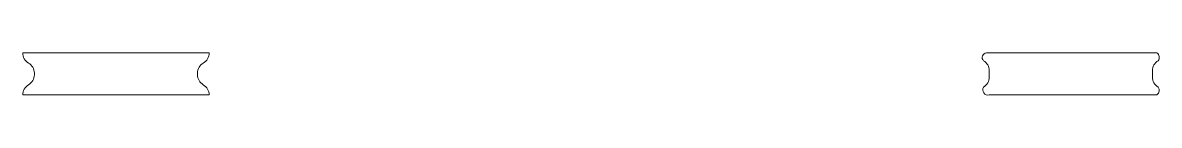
# Model space of a CAD drawing. Header units: millimetres. Extents: x -1695 to 2003, y -862 to 1060.
# Drawn here: x -510.8 to -23, y 181.9 to 200 of the extents above; entities that cross this region are included whole.
import ezdxf

# ---------------------------------------------------------------- set-up
doc = ezdxf.new("R2010")
doc.units = ezdxf.units.MM

msp = doc.modelspace()

# ---------------------------------------------------------------- linework, layer by layer
at = {"color": 7, "linetype": 'Continuous', "lineweight": 15}
for p, q in [((-430.804, 199.967), (-510.804, 199.967)), ((-24.034, 199.967), (-97.221, 199.967)), ((-505.804, 191.307), (-505.804, 190.628)), ((-435.804, 190.628), (-435.804, 191.307)), ((-95.957, 192.307), (-95.957, 189.628)), ((-25.957, 189.628), (-25.957, 192.307)), ((-510.804, 181.967), (-430.804, 181.967)), ((-95.957, 181.967), (-24.034, 181.967))]:
    msp.add_line(p, q, dxfattribs=at)
for centre, radius, start, end in [((-505.804, 199.967), 5, 180, 240), ((-510.804, 191.307), 5, 0, 60), ((-430.804, 191.307), 5, 120, 180), ((-435.804, 199.967), 5, 300, 0), ((-97.028, 198.001), 1.976, 95.61065, 223.66006), ((-100.957, 192.307), 5, 0, 60), ((-20.957, 192.307), 5, 120, 180), ((-25.383, 198.019), 2.37, 324.34617, 55.29269), ((-510.804, 190.628), 5, 300, 0), ((-430.804, 190.628), 5, 180, 240), ((-505.804, 181.967), 5, 120, 180), ((-435.804, 181.967), 5, 0, 60), ((-100.957, 189.628), 5, 300, 0), ((-20.957, 189.628), 5, 180, 240), ((-96.481, 184.178), 2.272, 150.46419, 283.32855), ((-25.429, 183.924), 2.403, 305.49127, 34.86987)]:
    msp.add_arc(centre, radius, start, end, dxfattribs=at)

doc.saveas('drawing.dxf')
